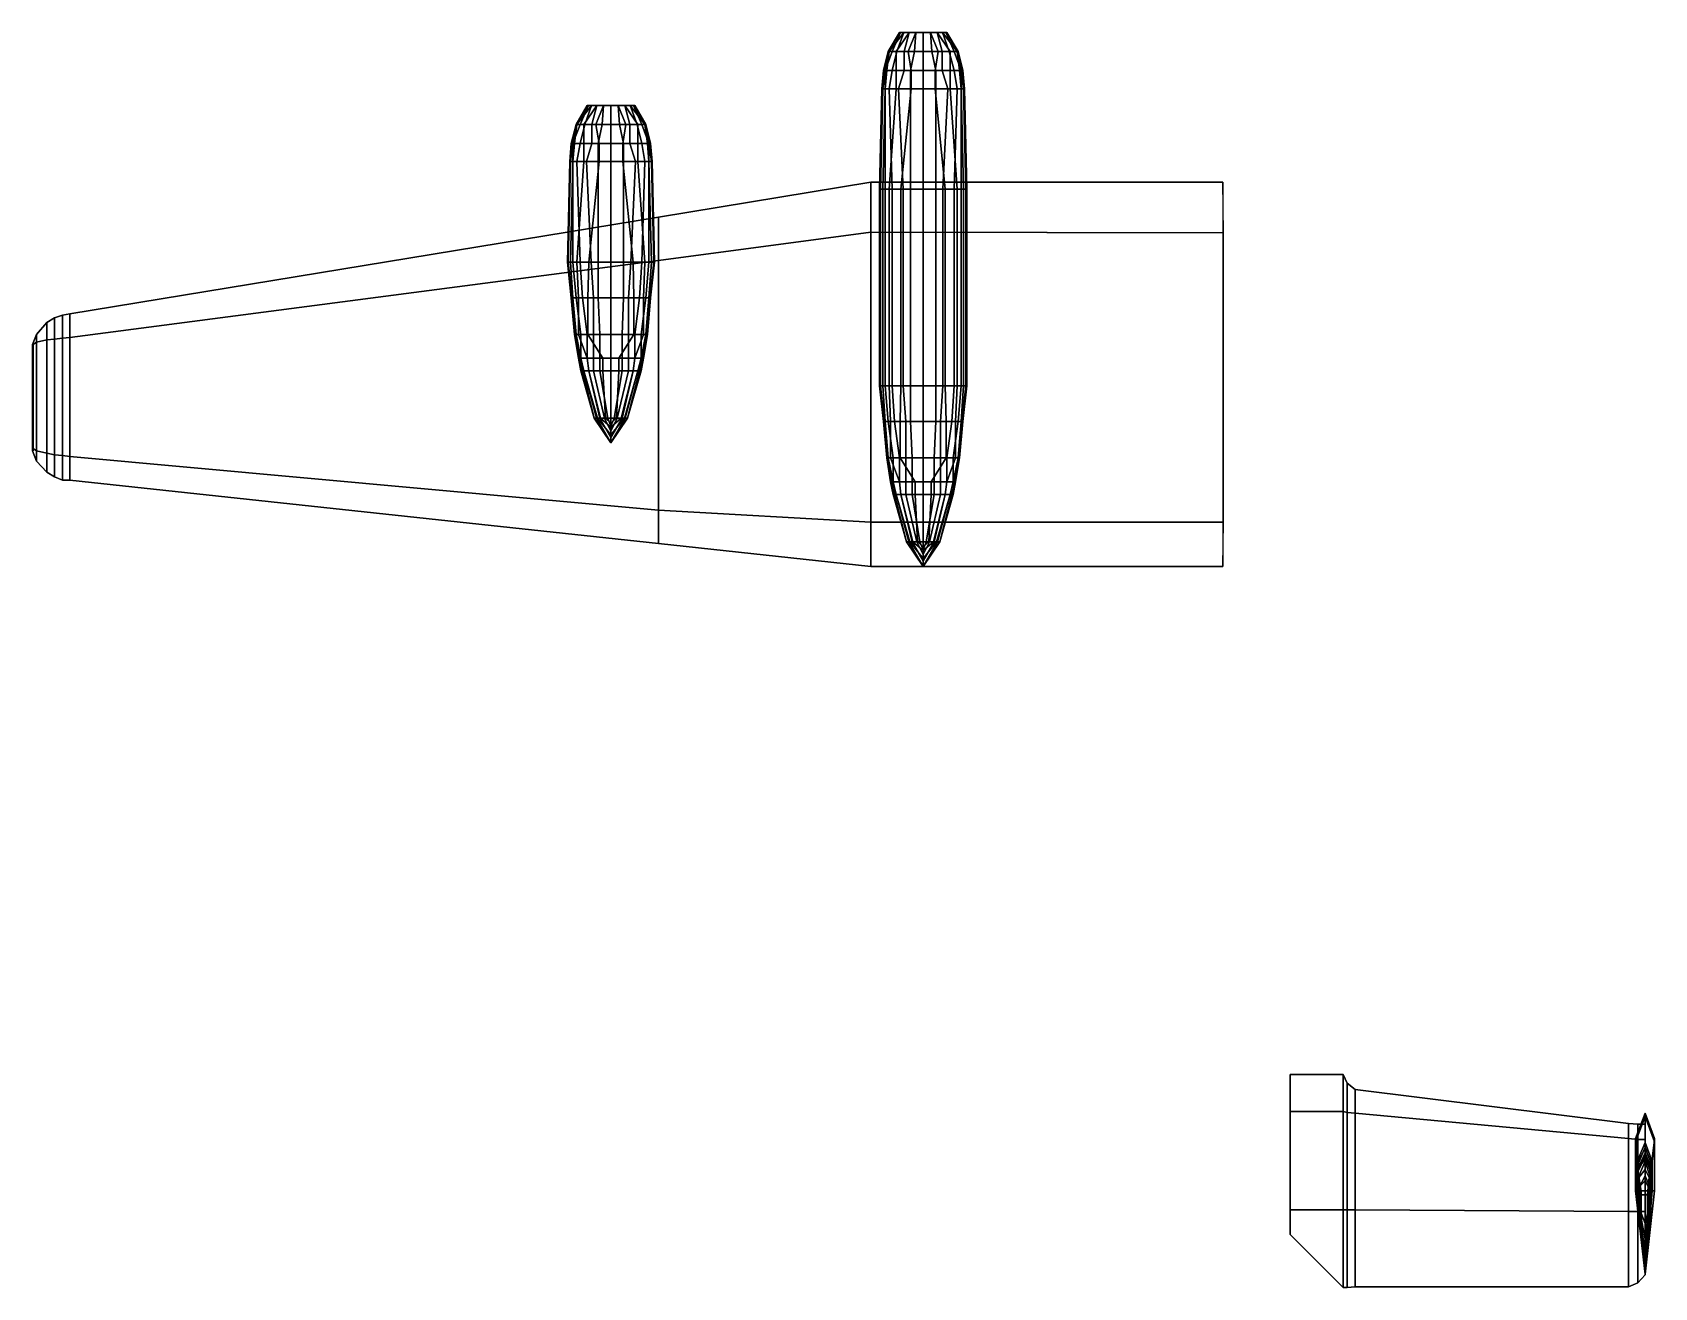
# Model space of a CAD drawing. Extents: x -15.9 to 4.6, y -9.4 to 6.4.
import ezdxf

# ---------------------------------------------------------------- set-up
doc = ezdxf.new("R2010")
doc.units = 0
doc.layers.add('WING2', color=5, linetype='CONTINUOUS')

msp = doc.modelspace()

# ---------------------------------------------------------------- linework, layer by layer
at = {"layer": 'WING2'}
for points in [[(-4.873, 6.41, -0.176), (-4.915, 6.41, -0.093), (-5.07, 6.17, -0.09), (-5.06, 6.17, -0.13)], [(-4.915, 6.41, -0.093), (-4.93, 6.41), (-5.07, 6.17, 0.06), (-5.07, 6.17, -0.09)], [(-4.93, 6.41), (-4.915, 6.41, 0.093), (-5.02, 6.17, 0.19), (-5.07, 6.17, 0.06)], [(-4.806, 6.41, -0.243), (-4.873, 6.41, -0.176), (-5.06, 6.17, -0.13), (-4.97, 6.17, -0.27)], [(-4.915, 6.41, 0.093), (-4.873, 6.41, 0.176), (-4.96, 6.17, 0.28), (-5.02, 6.17, 0.19)], [(-4.723, 6.41, -0.285), (-4.806, 6.41, -0.243), (-4.97, 6.17, -0.27), (-4.82, 6.17, -0.37)], [(-4.873, 6.41, 0.176), (-4.806, 6.41, 0.243), (-4.87, 6.17, 0.34), (-4.96, 6.17, 0.28)], [(-4.806, 6.41, 0.243), (-4.723, 6.41, 0.285), (-4.74, 6.17, 0.38), (-4.87, 6.17, 0.34)], [(-4.63, 6.41, -0.3), (-4.723, 6.41, -0.285), (-4.82, 6.17, -0.37), (-4.63, 6.17, -0.39)], [(-4.723, 6.41, 0.285), (-4.63, 6.41, 0.3), (-4.63, 6.17, 0.39), (-4.74, 6.17, 0.38)], [(-4.537, 6.41, -0.285), (-4.63, 6.41, -0.3), (-4.63, 6.17, -0.39), (-4.44, 6.17, -0.37)], [(-4.63, 6.41, 0.3), (-4.537, 6.41, 0.285), (-4.52, 6.17, 0.38), (-4.63, 6.17, 0.39)], [(-4.454, 6.41, -0.243), (-4.537, 6.41, -0.285), (-4.44, 6.17, -0.37), (-4.29, 6.17, -0.27)], [(-4.537, 6.41, 0.285), (-4.454, 6.41, 0.243), (-4.39, 6.17, 0.34), (-4.52, 6.17, 0.38)], [(-4.387, 6.41, -0.176), (-4.454, 6.41, -0.243), (-4.29, 6.17, -0.27), (-4.2, 6.17, -0.13)], [(-4.454, 6.41, 0.243), (-4.387, 6.41, 0.176), (-4.3, 6.17, 0.28), (-4.39, 6.17, 0.34)], [(-4.387, 6.41, 0.176), (-4.345, 6.41, 0.093), (-4.24, 6.17, 0.19), (-4.3, 6.17, 0.28)], [(-4.345, 6.41, -0.093), (-4.387, 6.41, -0.176), (-4.2, 6.17, -0.13), (-4.19, 6.17, -0.09)], [(-4.33, 6.41), (-4.345, 6.41, -0.093), (-4.19, 6.17, -0.09), (-4.19, 6.17, 0.06)], [(-4.345, 6.41, 0.093), (-4.33, 6.41), (-4.19, 6.17, 0.06), (-4.24, 6.17, 0.19)], [(-5.06, 6.17, -0.13), (-5.07, 6.17, -0.09), (-5.13, 5.93, -0.56), (-5.09, 5.93, -0.69)], [(-5.07, 6.17, -0.09), (-5.07, 6.17, 0.06), (-5.11, 5.93, 0.06), (-5.13, 5.93, -0.56)], [(-5.07, 6.17, 0.06), (-5.02, 6.17, 0.19), (-5.11, 5.93, 0.1), (-5.11, 5.93, 0.06)], [(-5.02, 6.17, 0.19), (-4.96, 6.17, 0.28), (-5.02, 5.93, 0.28), (-5.11, 5.93, 0.1)], [(-4.97, 6.17, -0.27), (-5.06, 6.17, -0.13), (-5.09, 5.93, -0.69), (-4.97, 5.93, -0.81)], [(-4.96, 6.17, 0.28), (-4.87, 6.17, 0.34), (-4.87, 5.93, 0.39), (-5.02, 5.93, 0.28)], [(-4.97, 5.93, -0.81), (-4.78, 5.93, -0.88), (-4.82, 6.17, -0.37), (-4.97, 6.17, -0.27)], [(-4.87, 6.17, 0.34), (-4.74, 6.17, 0.38), (-4.79, 5.93, 0.43), (-4.87, 5.93, 0.39)], [(-4.78, 5.93, -0.88), (-4.63, 5.93, -0.95), (-4.63, 6.17, -0.39), (-4.82, 6.17, -0.37)], [(-4.74, 6.17, 0.38), (-4.63, 6.17, 0.39), (-4.63, 5.93, 0.43), (-4.79, 5.93, 0.43)], [(-4.44, 6.17, -0.37), (-4.63, 6.17, -0.39), (-4.63, 5.93, -0.95), (-4.48, 5.93, -0.88)], [(-4.47, 5.93, 0.43), (-4.63, 5.93, 0.43), (-4.63, 6.17, 0.39), (-4.52, 6.17, 0.38)], [(-4.39, 5.93, 0.39), (-4.47, 5.93, 0.43), (-4.52, 6.17, 0.38), (-4.39, 6.17, 0.34)], [(-4.29, 6.17, -0.27), (-4.44, 6.17, -0.37), (-4.48, 5.93, -0.88), (-4.29, 5.93, -0.81)], [(-4.24, 5.93, 0.28), (-4.39, 5.93, 0.39), (-4.39, 6.17, 0.34), (-4.3, 6.17, 0.28)], [(-4.15, 5.93, 0.1), (-4.24, 5.93, 0.28), (-4.3, 6.17, 0.28), (-4.24, 6.17, 0.19)], [(-4.29, 5.93, -0.81), (-4.17, 5.93, -0.69), (-4.2, 6.17, -0.13), (-4.29, 6.17, -0.27)], [(-4.15, 5.93, 0.06), (-4.15, 5.93, 0.1), (-4.24, 6.17, 0.19), (-4.19, 6.17, 0.06)], [(-4.17, 5.93, -0.69), (-4.13, 5.93, -0.56), (-4.19, 6.17, -0.09), (-4.2, 6.17, -0.13)], [(-4.13, 5.93, -0.56), (-4.15, 5.93, 0.06), (-4.19, 6.17, 0.06), (-4.19, 6.17, -0.09)], [(-5.13, 5.93, -0.56), (-5.11, 5.93, 0.06), (-5.14, 5.7, 0.04), (-5.15, 5.7, -0.58)], [(-5.09, 5.93, -0.69), (-5.13, 5.93, -0.56), (-5.15, 5.7, -0.58), (-5.11, 5.7, -0.71)], [(-5.11, 5.93, 0.06), (-5.11, 5.93, 0.1), (-5.11, 5.7, 0.12), (-5.14, 5.7, 0.04)], [(-4.97, 5.93, -0.81), (-5.09, 5.93, -0.69), (-5.11, 5.7, -0.71), (-4.97, 5.7, -0.9)], [(-5.11, 5.93, 0.1), (-5.02, 5.93, 0.28), (-5.06, 5.7, 0.26), (-5.11, 5.7, 0.12)], [(-5.02, 5.93, 0.28), (-4.87, 5.93, 0.39), (-4.94, 5.7, 0.37), (-5.06, 5.7, 0.26)], [(-4.97, 5.7, -0.9), (-4.78, 5.7, -0.96), (-4.78, 5.93, -0.88), (-4.97, 5.93, -0.81)], [(-4.87, 5.93, 0.39), (-4.79, 5.93, 0.43), (-4.79, 5.7, 0.45), (-4.94, 5.7, 0.37)], [(-4.79, 5.93, 0.43), (-4.63, 5.93, 0.43), (-4.63, 5.7, 0.47), (-4.79, 5.7, 0.45)], [(-4.78, 5.7, -0.96), (-4.63, 5.7, -1.03), (-4.63, 5.93, -0.95), (-4.78, 5.93, -0.88)], [(-4.48, 5.93, -0.88), (-4.63, 5.93, -0.95), (-4.63, 5.7, -1.03), (-4.48, 5.7, -0.96)], [(-4.47, 5.7, 0.45), (-4.63, 5.7, 0.47), (-4.63, 5.93, 0.43), (-4.47, 5.93, 0.43)], [(-4.29, 5.93, -0.81), (-4.48, 5.93, -0.88), (-4.48, 5.7, -0.96), (-4.29, 5.7, -0.9)], [(-4.32, 5.7, 0.37), (-4.47, 5.7, 0.45), (-4.47, 5.93, 0.43), (-4.39, 5.93, 0.39)], [(-4.2, 5.7, 0.26), (-4.32, 5.7, 0.37), (-4.39, 5.93, 0.39), (-4.24, 5.93, 0.28)], [(-4.29, 5.7, -0.9), (-4.15, 5.7, -0.71), (-4.17, 5.93, -0.69), (-4.29, 5.93, -0.81)], [(-4.15, 5.7, 0.12), (-4.2, 5.7, 0.26), (-4.24, 5.93, 0.28), (-4.15, 5.93, 0.1)], [(-4.15, 5.7, -0.71), (-4.11, 5.7, -0.58), (-4.13, 5.93, -0.56), (-4.17, 5.93, -0.69)], [(-4.11, 5.7, -0.58), (-4.12, 5.7, 0.04), (-4.15, 5.93, 0.06), (-4.13, 5.93, -0.56)], [(-4.12, 5.7, 0.04), (-4.15, 5.7, 0.12), (-4.15, 5.93, 0.1), (-4.15, 5.93, 0.06)], [(-5.15, 5.7, -0.58), (-5.14, 5.7, 0.04), (-5.17, 4.43, 0.04), (-5.18, 4.43, -0.82)], [(-5.11, 5.7, -0.71), (-5.15, 5.7, -0.58), (-5.18, 4.43, -0.82), (-5.14, 4.43, -0.93)], [(-5.14, 5.7, 0.04), (-5.11, 5.7, 0.12), (-5.11, 4.43, 0.23), (-5.17, 4.43, 0.04)], [(-4.97, 5.7, -0.9), (-5.11, 5.7, -0.71), (-5.14, 4.43, -0.93), (-5.06, 4.43, -1.01)], [(-5.11, 5.7, 0.12), (-5.06, 5.7, 0.26), (-5.02, 4.43, 0.34), (-5.11, 4.43, 0.23)], [(-5.06, 4.43, -1.01), (-4.91, 4.43, -1.07), (-4.78, 5.7, -0.96), (-4.97, 5.7, -0.9)], [(-5.06, 5.7, 0.26), (-4.94, 5.7, 0.37), (-4.88, 4.43, 0.46), (-5.02, 4.43, 0.34)], [(-4.94, 5.7, 0.37), (-4.79, 5.7, 0.45), (-4.79, 4.43, 0.48), (-4.88, 4.43, 0.46)], [(-4.91, 4.43, -1.07), (-4.63, 4.43, -1.08), (-4.63, 5.7, -1.03), (-4.78, 5.7, -0.96)], [(-4.79, 5.7, 0.45), (-4.63, 5.7, 0.47), (-4.63, 4.43, 0.5), (-4.79, 4.43, 0.48)], [(-4.48, 5.7, -0.96), (-4.63, 5.7, -1.03), (-4.63, 4.43, -1.08), (-4.35, 4.43, -1.07)], [(-4.47, 4.43, 0.48), (-4.63, 4.43, 0.5), (-4.63, 5.7, 0.47), (-4.47, 5.7, 0.45)], [(-4.29, 5.7, -0.9), (-4.48, 5.7, -0.96), (-4.35, 4.43, -1.07), (-4.2, 4.43, -1.01)], [(-4.38, 4.43, 0.46), (-4.47, 4.43, 0.48), (-4.47, 5.7, 0.45), (-4.32, 5.7, 0.37)], [(-4.24, 4.43, 0.34), (-4.38, 4.43, 0.46), (-4.32, 5.7, 0.37), (-4.2, 5.7, 0.26)], [(-4.2, 4.43, -1.01), (-4.12, 4.43, -0.93), (-4.15, 5.7, -0.71), (-4.29, 5.7, -0.9)], [(-4.15, 4.43, 0.23), (-4.24, 4.43, 0.34), (-4.2, 5.7, 0.26), (-4.15, 5.7, 0.12)], [(-4.12, 4.43, -0.93), (-4.08, 4.43, -0.82), (-4.11, 5.7, -0.58), (-4.15, 5.7, -0.71)], [(-4.09, 4.43, 0.04), (-4.15, 4.43, 0.23), (-4.15, 5.7, 0.12), (-4.12, 5.7, 0.04)], [(-4.08, 4.43, -0.82), (-4.09, 4.43, 0.04), (-4.12, 5.7, 0.04), (-4.11, 5.7, -0.58)], [(-8.87, 5.49, 0.15), (-8.855, 5.49, 0.243), (-8.96, 5.25, 0.34), (-9.01, 5.25, 0.21)], [(-8.855, 5.49, 0.057), (-8.87, 5.49, 0.15), (-9.01, 5.25, 0.21), (-9.01, 5.25, 0.06)], [(-8.813, 5.49, -0.026), (-8.855, 5.49, 0.057), (-9.01, 5.25, 0.06), (-9, 5.25, 0.02)], [(-8.746, 5.49, -0.093), (-8.813, 5.49, -0.026), (-9, 5.25, 0.02), (-8.91, 5.25, -0.12)], [(-8.855, 5.49, 0.243), (-8.813, 5.49, 0.326), (-8.9, 5.25, 0.43), (-8.96, 5.25, 0.34)], [(-8.663, 5.49, -0.135), (-8.746, 5.49, -0.093), (-8.91, 5.25, -0.12), (-8.76, 5.25, -0.22)], [(-8.813, 5.49, 0.326), (-8.746, 5.49, 0.393), (-8.81, 5.25, 0.49), (-8.9, 5.25, 0.43)], [(-8.746, 5.49, 0.393), (-8.663, 5.49, 0.435), (-8.68, 5.25, 0.53), (-8.81, 5.25, 0.49)], [(-8.57, 5.49, -0.15), (-8.663, 5.49, -0.135), (-8.76, 5.25, -0.22), (-8.57, 5.25, -0.24)], [(-8.663, 5.49, 0.435), (-8.57, 5.49, 0.45), (-8.57, 5.25, 0.54), (-8.68, 5.25, 0.53)], [(-8.57, 5.49, 0.45), (-8.477, 5.49, 0.435), (-8.46, 5.25, 0.53), (-8.57, 5.25, 0.54)], [(-8.477, 5.49, -0.135), (-8.57, 5.49, -0.15), (-8.57, 5.25, -0.24), (-8.38, 5.25, -0.22)], [(-8.477, 5.49, 0.435), (-8.394, 5.49, 0.393), (-8.33, 5.25, 0.49), (-8.46, 5.25, 0.53)], [(-8.394, 5.49, -0.093), (-8.477, 5.49, -0.135), (-8.38, 5.25, -0.22), (-8.23, 5.25, -0.12)], [(-8.394, 5.49, 0.393), (-8.327, 5.49, 0.326), (-8.24, 5.25, 0.43), (-8.33, 5.25, 0.49)], [(-8.327, 5.49, -0.026), (-8.394, 5.49, -0.093), (-8.23, 5.25, -0.12), (-8.14, 5.25, 0.02)], [(-8.327, 5.49, 0.326), (-8.285, 5.49, 0.243), (-8.18, 5.25, 0.34), (-8.24, 5.25, 0.43)], [(-8.285, 5.49, 0.057), (-8.327, 5.49, -0.026), (-8.14, 5.25, 0.02), (-8.13, 5.25, 0.06)], [(-8.285, 5.49, 0.243), (-8.27, 5.49, 0.15), (-8.13, 5.25, 0.21), (-8.18, 5.25, 0.34)], [(-8.27, 5.49, 0.15), (-8.285, 5.49, 0.057), (-8.13, 5.25, 0.06), (-8.13, 5.25, 0.21)], [(-9.01, 5.25, 0.06), (-9.01, 5.25, 0.21), (-9.05, 5.01, 0.21), (-9.07, 5.01, -0.41)], [(-9, 5.25, 0.02), (-9.01, 5.25, 0.06), (-9.07, 5.01, -0.41), (-9.03, 5.01, -0.54)], [(-8.96, 5.25, 0.34), (-8.9, 5.25, 0.43), (-8.96, 5.01, 0.43), (-9.05, 5.01, 0.25)], [(-9.01, 5.25, 0.21), (-8.96, 5.25, 0.34), (-9.05, 5.01, 0.25), (-9.05, 5.01, 0.21)], [(-8.91, 5.25, -0.12), (-9, 5.25, 0.02), (-9.03, 5.01, -0.54), (-8.91, 5.01, -0.66)], [(-8.9, 5.25, 0.43), (-8.81, 5.25, 0.49), (-8.81, 5.01, 0.54), (-8.96, 5.01, 0.43)], [(-8.91, 5.01, -0.66), (-8.72, 5.01, -0.73), (-8.76, 5.25, -0.22), (-8.91, 5.25, -0.12)], [(-8.81, 5.25, 0.49), (-8.68, 5.25, 0.53), (-8.73, 5.01, 0.58), (-8.81, 5.01, 0.54)], [(-8.72, 5.01, -0.73), (-8.57, 5.01, -0.8), (-8.57, 5.25, -0.24), (-8.76, 5.25, -0.22)], [(-8.68, 5.25, 0.53), (-8.57, 5.25, 0.54), (-8.57, 5.01, 0.58), (-8.73, 5.01, 0.58)], [(-8.38, 5.25, -0.22), (-8.57, 5.25, -0.24), (-8.57, 5.01, -0.8), (-8.42, 5.01, -0.73)], [(-8.41, 5.01, 0.58), (-8.57, 5.01, 0.58), (-8.57, 5.25, 0.54), (-8.46, 5.25, 0.53)], [(-8.33, 5.01, 0.54), (-8.41, 5.01, 0.58), (-8.46, 5.25, 0.53), (-8.33, 5.25, 0.49)], [(-8.23, 5.25, -0.12), (-8.38, 5.25, -0.22), (-8.42, 5.01, -0.73), (-8.23, 5.01, -0.66)], [(-8.18, 5.01, 0.43), (-8.33, 5.01, 0.54), (-8.33, 5.25, 0.49), (-8.24, 5.25, 0.43)], [(-8.09, 5.01, 0.25), (-8.18, 5.01, 0.43), (-8.24, 5.25, 0.43), (-8.18, 5.25, 0.34)], [(-8.23, 5.01, -0.66), (-8.11, 5.01, -0.54), (-8.14, 5.25, 0.02), (-8.23, 5.25, -0.12)], [(-8.09, 5.01, 0.21), (-8.09, 5.01, 0.25), (-8.18, 5.25, 0.34), (-8.13, 5.25, 0.21)], [(-8.11, 5.01, -0.54), (-8.07, 5.01, -0.41), (-8.13, 5.25, 0.06), (-8.14, 5.25, 0.02)], [(-8.07, 5.01, -0.41), (-8.09, 5.01, 0.21), (-8.13, 5.25, 0.21), (-8.13, 5.25, 0.06)], [(-9.07, 5.01, -0.41), (-9.05, 5.01, 0.21), (-9.08, 4.78, 0.19), (-9.09, 4.78, -0.43)], [(-9.03, 5.01, -0.54), (-9.07, 5.01, -0.41), (-9.09, 4.78, -0.43), (-9.05, 4.78, -0.56)], [(-9.05, 5.01, 0.21), (-9.05, 5.01, 0.25), (-9.05, 4.78, 0.27), (-9.08, 4.78, 0.19)], [(-8.91, 5.01, -0.66), (-9.03, 5.01, -0.54), (-9.05, 4.78, -0.56), (-8.91, 4.78, -0.75)], [(-9.05, 5.01, 0.25), (-8.96, 5.01, 0.43), (-9, 4.78, 0.41), (-9.05, 4.78, 0.27)], [(-8.96, 5.01, 0.43), (-8.81, 5.01, 0.54), (-8.88, 4.78, 0.52), (-9, 4.78, 0.41)], [(-8.91, 4.78, -0.75), (-8.72, 4.78, -0.81), (-8.72, 5.01, -0.73), (-8.91, 5.01, -0.66)], [(-8.81, 5.01, 0.54), (-8.73, 5.01, 0.58), (-8.73, 4.78, 0.6), (-8.88, 4.78, 0.52)], [(-8.73, 5.01, 0.58), (-8.57, 5.01, 0.58), (-8.57, 4.78, 0.62), (-8.73, 4.78, 0.6)], [(-8.72, 4.78, -0.81), (-8.57, 4.78, -0.88), (-8.57, 5.01, -0.8), (-8.72, 5.01, -0.73)], [(-8.42, 5.01, -0.73), (-8.57, 5.01, -0.8), (-8.57, 4.78, -0.88), (-8.42, 4.78, -0.81)], [(-8.41, 4.78, 0.6), (-8.57, 4.78, 0.62), (-8.57, 5.01, 0.58), (-8.41, 5.01, 0.58)], [(-8.23, 5.01, -0.66), (-8.42, 5.01, -0.73), (-8.42, 4.78, -0.81), (-8.23, 4.78, -0.75)], [(-8.26, 4.78, 0.52), (-8.41, 4.78, 0.6), (-8.41, 5.01, 0.58), (-8.33, 5.01, 0.54)], [(-8.14, 4.78, 0.41), (-8.26, 4.78, 0.52), (-8.33, 5.01, 0.54), (-8.18, 5.01, 0.43)], [(-8.23, 4.78, -0.75), (-8.09, 4.78, -0.56), (-8.11, 5.01, -0.54), (-8.23, 5.01, -0.66)], [(-8.09, 4.78, 0.27), (-8.14, 4.78, 0.41), (-8.18, 5.01, 0.43), (-8.09, 5.01, 0.25)], [(-8.09, 4.78, -0.56), (-8.05, 4.78, -0.43), (-8.07, 5.01, -0.41), (-8.11, 5.01, -0.54)], [(-8.05, 4.78, -0.43), (-8.06, 4.78, 0.19), (-8.09, 5.01, 0.21), (-8.07, 5.01, -0.41)], [(-8.06, 4.78, 0.19), (-8.09, 4.78, 0.27), (-8.09, 5.01, 0.25), (-8.09, 5.01, 0.21)], [(-9.09, 4.78, -0.43), (-9.08, 4.78, 0.19), (-9.11, 3.51, 0.19), (-9.12, 3.51, -0.67)], [(-9.05, 4.78, -0.56), (-9.09, 4.78, -0.43), (-9.12, 3.51, -0.67), (-9.08, 3.51, -0.78)], [(-9.08, 4.78, 0.19), (-9.05, 4.78, 0.27), (-9.05, 3.51, 0.38), (-9.11, 3.51, 0.19)], [(-8.91, 4.78, -0.75), (-9.05, 4.78, -0.56), (-9.08, 3.51, -0.78), (-9, 3.51, -0.86)], [(-9.05, 4.78, 0.27), (-9, 4.78, 0.41), (-8.96, 3.51, 0.49), (-9.05, 3.51, 0.38)], [(-9, 4.78, 0.41), (-8.88, 4.78, 0.52), (-8.82, 3.51, 0.61), (-8.96, 3.51, 0.49)], [(-9, 3.51, -0.86), (-8.85, 3.51, -0.92), (-8.72, 4.78, -0.81), (-8.91, 4.78, -0.75)], [(-8.88, 4.78, 0.52), (-8.73, 4.78, 0.6), (-8.73, 3.51, 0.63), (-8.82, 3.51, 0.61)], [(-8.85, 3.51, -0.92), (-8.57, 3.51, -0.93), (-8.57, 4.78, -0.88), (-8.72, 4.78, -0.81)], [(-8.73, 4.78, 0.6), (-8.57, 4.78, 0.62), (-8.57, 3.51, 0.65), (-8.73, 3.51, 0.63)], [(-8.42, 4.78, -0.81), (-8.57, 4.78, -0.88), (-8.57, 3.51, -0.93), (-8.29, 3.51, -0.92)], [(-8.41, 3.51, 0.63), (-8.57, 3.51, 0.65), (-8.57, 4.78, 0.62), (-8.41, 4.78, 0.6)], [(-8.23, 4.78, -0.75), (-8.42, 4.78, -0.81), (-8.29, 3.51, -0.92), (-8.14, 3.51, -0.86)], [(-8.32, 3.51, 0.61), (-8.41, 3.51, 0.63), (-8.41, 4.78, 0.6), (-8.26, 4.78, 0.52)], [(-8.18, 3.51, 0.49), (-8.32, 3.51, 0.61), (-8.26, 4.78, 0.52), (-8.14, 4.78, 0.41)], [(-8.14, 3.51, -0.86), (-8.06, 3.51, -0.78), (-8.09, 4.78, -0.56), (-8.23, 4.78, -0.75)], [(-8.09, 3.51, 0.38), (-8.18, 3.51, 0.49), (-8.14, 4.78, 0.41), (-8.09, 4.78, 0.27)], [(-8.06, 3.51, -0.78), (-8.02, 3.51, -0.67), (-8.05, 4.78, -0.43), (-8.09, 4.78, -0.56)], [(-8.03, 3.51, 0.19), (-8.09, 3.51, 0.38), (-8.09, 4.78, 0.27), (-8.06, 4.78, 0.19)], [(-8.02, 3.51, -0.67), (-8.03, 3.51, 0.19), (-8.06, 4.78, 0.19), (-8.05, 4.78, -0.43)], [(-7.97, 4.08, 0.18), (-5.29, 4.52, -0.07), (-5.29, 3.89, 0.47), (-7.97, 3.53, 0.61)], [(-7.97, 3.53, -0.21), (-5.29, 3.89, -0.57), (-5.29, 4.52, -0.07), (-7.97, 4.08, 0.18)], [(-5.29, 3.89, -0.57), (-0.84, 3.88, -0.57), (-0.85, 4.52, -0.07), (-5.29, 4.52, -0.07)], [(-5.29, 4.52, -0.07), (-0.85, 4.52, -0.07), (-0.85, 3.88, 0.47), (-5.29, 3.89, 0.47)], [(-5.17, 1.95, 0.04), (-5.18, 1.95, -0.82), (-5.18, 4.43, -0.82), (-5.17, 4.43, 0.04)], [(-5.18, 1.95, -0.82), (-5.14, 1.95, -0.93), (-5.14, 4.43, -0.93), (-5.18, 4.43, -0.82)], [(-5.11, 1.95, 0.23), (-5.17, 1.95, 0.04), (-5.17, 4.43, 0.04), (-5.11, 4.43, 0.23)], [(-5.14, 1.95, -0.93), (-5.06, 1.95, -1.01), (-5.06, 4.43, -1.01), (-5.14, 4.43, -0.93)], [(-5.02, 1.95, 0.34), (-5.11, 1.95, 0.23), (-5.11, 4.43, 0.23), (-5.02, 4.43, 0.34)], [(-5.06, 1.95, -1.01), (-4.91, 1.95, -1.07), (-4.91, 4.43, -1.07), (-5.06, 4.43, -1.01)], [(-4.88, 1.95, 0.46), (-5.02, 1.95, 0.34), (-5.02, 4.43, 0.34), (-4.88, 4.43, 0.46)], [(-4.91, 1.95, -1.07), (-4.63, 1.95, -1.08), (-4.63, 4.43, -1.08), (-4.91, 4.43, -1.07)], [(-4.79, 1.95, 0.48), (-4.88, 1.95, 0.46), (-4.88, 4.43, 0.46), (-4.79, 4.43, 0.48)], [(-4.63, 1.95, 0.5), (-4.79, 1.95, 0.48), (-4.79, 4.43, 0.48), (-4.63, 4.43, 0.5)], [(-4.63, 1.95, -1.08), (-4.35, 1.95, -1.07), (-4.35, 4.43, -1.07), (-4.63, 4.43, -1.08)], [(-4.47, 1.95, 0.48), (-4.63, 1.95, 0.5), (-4.63, 4.43, 0.5), (-4.47, 4.43, 0.48)], [(-4.38, 1.95, 0.46), (-4.47, 1.95, 0.48), (-4.47, 4.43, 0.48), (-4.38, 4.43, 0.46)], [(-4.24, 1.95, 0.34), (-4.38, 1.95, 0.46), (-4.38, 4.43, 0.46), (-4.24, 4.43, 0.34)], [(-4.35, 1.95, -1.07), (-4.2, 1.95, -1.01), (-4.2, 4.43, -1.01), (-4.35, 4.43, -1.07)], [(-4.15, 1.95, 0.23), (-4.24, 1.95, 0.34), (-4.24, 4.43, 0.34), (-4.15, 4.43, 0.23)], [(-4.2, 1.95, -1.01), (-4.12, 1.95, -0.93), (-4.12, 4.43, -0.93), (-4.2, 4.43, -1.01)], [(-4.09, 1.95, 0.04), (-4.15, 1.95, 0.23), (-4.15, 4.43, 0.23), (-4.09, 4.43, 0.04)], [(-4.12, 1.95, -0.93), (-4.08, 1.95, -0.82), (-4.08, 4.43, -0.82), (-4.12, 4.43, -0.93)], [(-4.08, 1.95, -0.82), (-4.09, 1.95, 0.04), (-4.09, 4.43, 0.04), (-4.08, 4.43, -0.82)], [(-15.4, 2.56, 0.79), (-7.97, 3.53, -0.21), (-7.97, 4.08, 0.18), (-15.4, 2.86, 0.9)], [(-15.4, 2.86, 0.9), (-7.97, 4.08, 0.18), (-7.97, 3.53, 0.61), (-15.4, 2.56, 1.01)], [(-7.97, 3.53, 0.61), (-5.29, 3.89, 0.47), (-5.29, 0.23, 0.47), (-7.97, 0.38, 0.61)], [(-5.29, 0.23, -0.57), (-5.29, 3.89, -0.57), (-7.97, 3.53, -0.21), (-7.97, 0.38, -0.21)], [(-0.84, 0.23, -0.57), (-0.84, 3.88, -0.57), (-5.29, 3.89, -0.57), (-5.29, 0.23, -0.57)], [(-5.29, 3.89, 0.47), (-0.85, 3.88, 0.47), (-0.85, 0.23, 0.47), (-5.29, 0.23, 0.47)], [(-7.97, 0.38, -0.21), (-7.97, 3.53, -0.21), (-15.4, 2.56, 0.79), (-15.4, 1.06, 0.79)], [(-15.4, 2.56, 1.01), (-7.97, 3.53, 0.61), (-7.97, 0.38, 0.61), (-15.4, 1.06, 1.01)], [(-9.12, 3.51, -0.67), (-9.11, 3.51, 0.19), (-9.06, 3.06, 0.19), (-9.07, 3.06, -0.67)], [(-9.08, 3.51, -0.78), (-9.12, 3.51, -0.67), (-9.07, 3.06, -0.67), (-9.05, 3.06, -0.75)], [(-9.11, 3.51, 0.19), (-9.05, 3.51, 0.38), (-9.01, 3.06, 0.38), (-9.06, 3.06, 0.19)], [(-9, 3.51, -0.86), (-9.08, 3.51, -0.78), (-9.05, 3.06, -0.75), (-8.98, 3.06, -0.84)], [(-9.05, 3.51, 0.38), (-8.96, 3.51, 0.49), (-8.93, 3.06, 0.49), (-9.01, 3.06, 0.38)], [(-8.98, 3.06, -0.84), (-8.86, 3.06, -0.92), (-8.85, 3.51, -0.92), (-9, 3.51, -0.86)], [(-8.96, 3.51, 0.49), (-8.82, 3.51, 0.61), (-8.79, 3.06, 0.61), (-8.93, 3.06, 0.49)], [(-8.86, 3.06, -0.92), (-8.57, 3.06, -0.97), (-8.57, 3.51, -0.93), (-8.85, 3.51, -0.92)], [(-8.82, 3.51, 0.61), (-8.73, 3.51, 0.63), (-8.73, 3.06, 0.65), (-8.79, 3.06, 0.61)], [(-8.73, 3.51, 0.63), (-8.57, 3.51, 0.65), (-8.57, 3.06, 0.67), (-8.73, 3.06, 0.65)], [(-8.29, 3.51, -0.92), (-8.57, 3.51, -0.93), (-8.57, 3.06, -0.97), (-8.28, 3.06, -0.92)], [(-8.41, 3.06, 0.65), (-8.57, 3.06, 0.67), (-8.57, 3.51, 0.65), (-8.41, 3.51, 0.63)], [(-8.35, 3.06, 0.61), (-8.41, 3.06, 0.65), (-8.41, 3.51, 0.63), (-8.32, 3.51, 0.61)], [(-8.21, 3.06, 0.49), (-8.35, 3.06, 0.61), (-8.32, 3.51, 0.61), (-8.18, 3.51, 0.49)], [(-8.14, 3.51, -0.86), (-8.29, 3.51, -0.92), (-8.28, 3.06, -0.92), (-8.16, 3.06, -0.84)], [(-8.13, 3.06, 0.38), (-8.21, 3.06, 0.49), (-8.18, 3.51, 0.49), (-8.09, 3.51, 0.38)], [(-8.16, 3.06, -0.84), (-8.09, 3.06, -0.75), (-8.06, 3.51, -0.78), (-8.14, 3.51, -0.86)], [(-8.08, 3.06, 0.19), (-8.13, 3.06, 0.38), (-8.09, 3.51, 0.38), (-8.03, 3.51, 0.19)], [(-8.09, 3.06, -0.75), (-8.07, 3.06, -0.67), (-8.02, 3.51, -0.67), (-8.06, 3.51, -0.78)], [(-8.07, 3.06, -0.67), (-8.08, 3.06, 0.19), (-8.03, 3.51, 0.19), (-8.02, 3.51, -0.67)], [(-9.07, 3.06, -0.67), (-9.06, 3.06, 0.19), (-9.02, 2.6, 0.19), (-9.03, 2.6, -0.65)], [(-9.05, 3.06, -0.75), (-9.07, 3.06, -0.67), (-9.03, 2.6, -0.65), (-9.01, 2.6, -0.7)], [(-9.06, 3.06, 0.19), (-9.01, 3.06, 0.38), (-8.95, 2.6, 0.38), (-9.02, 2.6, 0.19)], [(-8.98, 3.06, -0.84), (-9.05, 3.06, -0.75), (-9.01, 2.6, -0.7), (-8.98, 2.6, -0.77)], [(-9.01, 3.06, 0.38), (-8.93, 3.06, 0.49), (-8.87, 2.6, 0.49), (-8.95, 2.6, 0.38)], [(-8.98, 2.6, -0.77), (-8.86, 2.6, -0.89), (-8.86, 3.06, -0.92), (-8.98, 3.06, -0.84)], [(-8.93, 3.06, 0.49), (-8.79, 3.06, 0.61), (-8.79, 2.6, 0.56), (-8.87, 2.6, 0.49)], [(-8.86, 2.6, -0.89), (-8.57, 2.6, -0.94), (-8.57, 3.06, -0.97), (-8.86, 3.06, -0.92)], [(-8.79, 3.06, 0.61), (-8.73, 3.06, 0.65), (-8.71, 2.6, 0.61), (-8.79, 2.6, 0.56)], [(-8.73, 3.06, 0.65), (-8.57, 3.06, 0.67), (-8.57, 2.6, 0.63), (-8.71, 2.6, 0.61)], [(-8.28, 3.06, -0.92), (-8.57, 3.06, -0.97), (-8.57, 2.6, -0.94), (-8.28, 2.6, -0.89)], [(-8.43, 2.6, 0.61), (-8.57, 2.6, 0.63), (-8.57, 3.06, 0.67), (-8.41, 3.06, 0.65)], [(-8.35, 2.6, 0.56), (-8.43, 2.6, 0.61), (-8.41, 3.06, 0.65), (-8.35, 3.06, 0.61)], [(-8.27, 2.6, 0.49), (-8.35, 2.6, 0.56), (-8.35, 3.06, 0.61), (-8.21, 3.06, 0.49)], [(-8.16, 3.06, -0.84), (-8.28, 3.06, -0.92), (-8.28, 2.6, -0.89), (-8.16, 2.6, -0.77)], [(-8.19, 2.6, 0.38), (-8.27, 2.6, 0.49), (-8.21, 3.06, 0.49), (-8.13, 3.06, 0.38)], [(-8.12, 2.6, 0.19), (-8.19, 2.6, 0.38), (-8.13, 3.06, 0.38), (-8.08, 3.06, 0.19)], [(-8.16, 2.6, -0.77), (-8.13, 2.6, -0.7), (-8.09, 3.06, -0.75), (-8.16, 3.06, -0.84)], [(-8.13, 2.6, -0.7), (-8.11, 2.6, -0.65), (-8.07, 3.06, -0.67), (-8.09, 3.06, -0.75)], [(-8.11, 2.6, -0.65), (-8.12, 2.6, 0.19), (-8.08, 3.06, 0.19), (-8.07, 3.06, -0.67)], [(-15.82, 2.5, 0.91), (-15.69, 2.53, 0.86), (-15.69, 2.75, 0.93), (-15.82, 2.6, 0.94)], [(-15.82, 2.6, 0.94), (-15.69, 2.75, 0.93), (-15.69, 2.53, 1), (-15.82, 2.5, 0.98)], [(-15.69, 2.53, 0.86), (-15.59, 2.54, 0.83), (-15.59, 2.81, 0.92), (-15.69, 2.75, 0.93)], [(-15.69, 2.75, 0.93), (-15.59, 2.81, 0.92), (-15.59, 2.54, 1.01), (-15.69, 2.53, 1)], [(-15.59, 2.54, 0.83), (-15.49, 2.55, 0.81), (-15.49, 2.84, 0.91), (-15.59, 2.81, 0.92)], [(-15.59, 2.81, 0.92), (-15.49, 2.84, 0.91), (-15.49, 2.55, 1.01), (-15.59, 2.54, 1.01)], [(-15.49, 2.55, 0.81), (-15.4, 2.56, 0.79), (-15.4, 2.86, 0.9), (-15.49, 2.84, 0.91)], [(-15.49, 2.84, 0.91), (-15.4, 2.86, 0.9), (-15.4, 2.56, 1.01), (-15.49, 2.55, 1.01)], [(-15.86, 2.47, 0.93), (-15.82, 2.5, 0.91), (-15.82, 2.6, 0.94), (-15.87, 2.47, 0.94)], [(-15.87, 2.47, 0.94), (-15.82, 2.6, 0.94), (-15.82, 2.5, 0.98), (-15.86, 2.47, 0.96)], [(-15.86, 1.13, 0.93), (-15.86, 2.47, 0.93), (-15.87, 2.47, 0.94), (-15.87, 1.13, 0.94)], [(-15.87, 1.13, 0.94), (-15.87, 2.47, 0.94), (-15.86, 2.47, 0.96), (-15.86, 1.13, 0.96)], [(-15.82, 1.13, 0.91), (-15.82, 2.5, 0.91), (-15.86, 2.47, 0.93), (-15.86, 1.16, 0.93)], [(-15.86, 2.47, 0.96), (-15.82, 2.5, 0.98), (-15.82, 1.13, 0.98), (-15.86, 1.16, 0.96)], [(-15.69, 1.1, 0.86), (-15.69, 2.53, 0.86), (-15.82, 2.5, 0.91), (-15.82, 1.13, 0.91)], [(-15.82, 2.5, 0.98), (-15.69, 2.53, 1), (-15.69, 1.1, 1), (-15.82, 1.13, 0.98)], [(-15.69, 2.53, 1), (-15.59, 2.54, 1.01), (-15.59, 1.08, 1.01), (-15.69, 1.1, 1)], [(-15.59, 1.08, 0.83), (-15.59, 2.54, 0.83), (-15.69, 2.53, 0.86), (-15.69, 1.1, 0.86)], [(-15.59, 2.54, 1.01), (-15.49, 2.55, 1.01), (-15.49, 1.07, 1.01), (-15.59, 1.08, 1.01)], [(-15.49, 1.07, 0.81), (-15.49, 2.55, 0.81), (-15.59, 2.54, 0.83), (-15.59, 1.08, 0.83)], [(-15.49, 2.55, 1.01), (-15.4, 2.56, 1.01), (-15.4, 1.06, 1.01), (-15.49, 1.07, 1.01)], [(-15.4, 1.06, 0.79), (-15.4, 2.56, 0.79), (-15.49, 2.55, 0.81), (-15.49, 1.07, 0.81)], [(-9.03, 2.6, -0.65), (-9.02, 2.6, 0.19), (-8.97, 2.3, 0.19), (-8.98, 2.3, -0.65)], [(-9.01, 2.6, -0.7), (-9.03, 2.6, -0.65), (-8.98, 2.3, -0.65), (-8.95, 2.3, -0.7)], [(-9.02, 2.6, 0.19), (-8.95, 2.6, 0.38), (-8.95, 2.3, 0.38), (-8.97, 2.3, 0.19)], [(-8.98, 2.6, -0.77), (-9.01, 2.6, -0.7), (-8.95, 2.3, -0.7), (-8.87, 2.3, -0.81)], [(-8.87, 2.3, -0.81), (-8.67, 2.3, -0.89), (-8.86, 2.6, -0.89), (-8.98, 2.6, -0.77)], [(-8.95, 2.6, 0.38), (-8.87, 2.6, 0.49), (-8.87, 2.3, 0.49), (-8.95, 2.3, 0.38)], [(-8.87, 2.6, 0.49), (-8.79, 2.6, 0.56), (-8.79, 2.3, 0.56), (-8.87, 2.3, 0.49)], [(-8.67, 2.3, -0.89), (-8.57, 2.3, -0.89), (-8.57, 2.6, -0.94), (-8.86, 2.6, -0.89)], [(-8.79, 2.6, 0.56), (-8.71, 2.6, 0.61), (-8.71, 2.3, 0.61), (-8.79, 2.3, 0.56)], [(-8.71, 2.6, 0.61), (-8.57, 2.6, 0.63), (-8.57, 2.3, 0.63), (-8.71, 2.3, 0.61)], [(-8.28, 2.6, -0.89), (-8.57, 2.6, -0.94), (-8.57, 2.3, -0.89), (-8.47, 2.3, -0.89)], [(-8.43, 2.3, 0.61), (-8.57, 2.3, 0.63), (-8.57, 2.6, 0.63), (-8.43, 2.6, 0.61)], [(-8.16, 2.6, -0.77), (-8.28, 2.6, -0.89), (-8.47, 2.3, -0.89), (-8.27, 2.3, -0.81)], [(-8.35, 2.3, 0.56), (-8.43, 2.3, 0.61), (-8.43, 2.6, 0.61), (-8.35, 2.6, 0.56)], [(-8.27, 2.3, 0.49), (-8.35, 2.3, 0.56), (-8.35, 2.6, 0.56), (-8.27, 2.6, 0.49)], [(-8.27, 2.3, -0.81), (-8.19, 2.3, -0.7), (-8.13, 2.6, -0.7), (-8.16, 2.6, -0.77)], [(-8.19, 2.3, 0.38), (-8.27, 2.3, 0.49), (-8.27, 2.6, 0.49), (-8.19, 2.6, 0.38)], [(-8.19, 2.3, -0.7), (-8.16, 2.3, -0.65), (-8.11, 2.6, -0.65), (-8.13, 2.6, -0.7)], [(-8.17, 2.3, 0.19), (-8.19, 2.3, 0.38), (-8.19, 2.6, 0.38), (-8.12, 2.6, 0.19)], [(-8.16, 2.3, -0.65), (-8.17, 2.3, 0.19), (-8.12, 2.6, 0.19), (-8.11, 2.6, -0.65)], [(-8.98, 2.3, -0.65), (-8.97, 2.3, 0.19), (-8.93, 2.14, 0.19), (-8.95, 2.14, -0.58)], [(-8.95, 2.3, -0.7), (-8.98, 2.3, -0.65), (-8.95, 2.14, -0.58), (-8.91, 2.14, -0.67)], [(-8.97, 2.3, 0.19), (-8.95, 2.3, 0.38), (-8.91, 2.14, 0.32), (-8.93, 2.14, 0.19)], [(-8.87, 2.3, -0.81), (-8.95, 2.3, -0.7), (-8.91, 2.14, -0.67), (-8.85, 2.14, -0.75)], [(-8.95, 2.3, 0.38), (-8.87, 2.3, 0.49), (-8.85, 2.14, 0.41), (-8.91, 2.14, 0.32)], [(-8.87, 2.3, 0.49), (-8.79, 2.3, 0.56), (-8.79, 2.14, 0.47), (-8.85, 2.14, 0.41)], [(-8.85, 2.14, -0.75), (-8.67, 2.14, -0.83), (-8.67, 2.3, -0.89), (-8.87, 2.3, -0.81)], [(-8.79, 2.3, 0.56), (-8.71, 2.3, 0.61), (-8.71, 2.14, 0.53), (-8.79, 2.14, 0.47)], [(-8.71, 2.3, 0.61), (-8.57, 2.3, 0.63), (-8.57, 2.14, 0.57), (-8.71, 2.14, 0.53)], [(-8.67, 2.14, -0.83), (-8.57, 2.14, -0.84), (-8.57, 2.3, -0.89), (-8.67, 2.3, -0.89)], [(-8.47, 2.3, -0.89), (-8.57, 2.3, -0.89), (-8.57, 2.14, -0.84), (-8.47, 2.14, -0.83)], [(-8.43, 2.14, 0.53), (-8.57, 2.14, 0.57), (-8.57, 2.3, 0.63), (-8.43, 2.3, 0.61)], [(-8.27, 2.3, -0.81), (-8.47, 2.3, -0.89), (-8.47, 2.14, -0.83), (-8.29, 2.14, -0.75)], [(-8.35, 2.14, 0.47), (-8.43, 2.14, 0.53), (-8.43, 2.3, 0.61), (-8.35, 2.3, 0.56)], [(-8.29, 2.14, 0.41), (-8.35, 2.14, 0.47), (-8.35, 2.3, 0.56), (-8.27, 2.3, 0.49)], [(-8.29, 2.14, -0.75), (-8.23, 2.14, -0.67), (-8.19, 2.3, -0.7), (-8.27, 2.3, -0.81)], [(-8.23, 2.14, 0.32), (-8.29, 2.14, 0.41), (-8.27, 2.3, 0.49), (-8.19, 2.3, 0.38)], [(-8.23, 2.14, -0.67), (-8.19, 2.14, -0.58), (-8.16, 2.3, -0.65), (-8.19, 2.3, -0.7)], [(-8.21, 2.14, 0.19), (-8.23, 2.14, 0.32), (-8.19, 2.3, 0.38), (-8.17, 2.3, 0.19)], [(-8.19, 2.14, -0.58), (-8.21, 2.14, 0.19), (-8.17, 2.3, 0.19), (-8.16, 2.3, -0.65)], [(-8.95, 2.14, -0.58), (-8.93, 2.14, 0.19), (-8.78, 1.54, 0.13), (-8.78, 1.54, -0.26)], [(-8.91, 2.14, -0.67), (-8.95, 2.14, -0.58), (-8.78, 1.54, -0.26), (-8.74, 1.54, -0.34)], [(-8.93, 2.14, 0.19), (-8.91, 2.14, 0.32), (-8.75, 1.54, 0.24), (-8.78, 1.54, 0.13)], [(-8.85, 2.14, -0.75), (-8.91, 2.14, -0.67), (-8.74, 1.54, -0.34), (-8.7, 1.54, -0.43)], [(-8.91, 2.14, 0.32), (-8.85, 2.14, 0.41), (-8.71, 1.54, 0.31), (-8.75, 1.54, 0.24)], [(-8.85, 2.14, 0.41), (-8.79, 2.14, 0.47), (-8.65, 1.54, 0.36), (-8.71, 1.54, 0.31)], [(-8.7, 1.54, -0.43), (-8.64, 1.54, -0.48), (-8.67, 2.14, -0.83), (-8.85, 2.14, -0.75)], [(-8.79, 2.14, 0.47), (-8.71, 2.14, 0.53), (-8.61, 1.54, 0.38), (-8.65, 1.54, 0.36)], [(-8.71, 2.14, 0.53), (-8.57, 2.14, 0.57), (-8.57, 1.54, 0.39), (-8.61, 1.54, 0.38)], [(-8.64, 1.54, -0.48), (-8.57, 1.54, -0.49), (-8.57, 2.14, -0.84), (-8.67, 2.14, -0.83)], [(-8.53, 1.54, 0.38), (-8.57, 1.54, 0.39), (-8.57, 2.14, 0.57), (-8.43, 2.14, 0.53)], [(-8.47, 2.14, -0.83), (-8.57, 2.14, -0.84), (-8.57, 1.54, -0.49), (-8.5, 1.54, -0.48)], [(-8.49, 1.54, 0.36), (-8.53, 1.54, 0.38), (-8.43, 2.14, 0.53), (-8.35, 2.14, 0.47)], [(-8.29, 2.14, -0.75), (-8.47, 2.14, -0.83), (-8.5, 1.54, -0.48), (-8.44, 1.54, -0.43)], [(-8.43, 1.54, 0.31), (-8.49, 1.54, 0.36), (-8.35, 2.14, 0.47), (-8.29, 2.14, 0.41)], [(-8.44, 1.54, -0.43), (-8.4, 1.54, -0.34), (-8.23, 2.14, -0.67), (-8.29, 2.14, -0.75)], [(-8.39, 1.54, 0.24), (-8.43, 1.54, 0.31), (-8.29, 2.14, 0.41), (-8.23, 2.14, 0.32)], [(-8.4, 1.54, -0.34), (-8.36, 1.54, -0.26), (-8.19, 2.14, -0.58), (-8.23, 2.14, -0.67)], [(-8.36, 1.54, 0.13), (-8.39, 1.54, 0.24), (-8.23, 2.14, 0.32), (-8.21, 2.14, 0.19)], [(-8.36, 1.54, -0.26), (-8.36, 1.54, 0.13), (-8.21, 2.14, 0.19), (-8.19, 2.14, -0.58)], [(-5.18, 1.95, -0.82), (-5.17, 1.95, 0.04), (-5.12, 1.5, 0.04), (-5.13, 1.5, -0.82)], [(-5.14, 1.95, -0.93), (-5.18, 1.95, -0.82), (-5.13, 1.5, -0.82), (-5.11, 1.5, -0.9)], [(-5.17, 1.95, 0.04), (-5.11, 1.95, 0.23), (-5.07, 1.5, 0.23), (-5.12, 1.5, 0.04)], [(-5.06, 1.95, -1.01), (-5.14, 1.95, -0.93), (-5.11, 1.5, -0.9), (-5.04, 1.5, -0.99)], [(-5.11, 1.95, 0.23), (-5.02, 1.95, 0.34), (-4.99, 1.5, 0.34), (-5.07, 1.5, 0.23)], [(-5.04, 1.5, -0.99), (-4.92, 1.5, -1.07), (-4.91, 1.95, -1.07), (-5.06, 1.95, -1.01)], [(-5.02, 1.95, 0.34), (-4.88, 1.95, 0.46), (-4.85, 1.5, 0.46), (-4.99, 1.5, 0.34)], [(-4.92, 1.5, -1.07), (-4.63, 1.5, -1.12), (-4.63, 1.95, -1.08), (-4.91, 1.95, -1.07)], [(-4.88, 1.95, 0.46), (-4.79, 1.95, 0.48), (-4.79, 1.5, 0.5), (-4.85, 1.5, 0.46)], [(-4.79, 1.95, 0.48), (-4.63, 1.95, 0.5), (-4.63, 1.5, 0.52), (-4.79, 1.5, 0.5)], [(-4.35, 1.95, -1.07), (-4.63, 1.95, -1.08), (-4.63, 1.5, -1.12), (-4.34, 1.5, -1.07)], [(-4.47, 1.5, 0.5), (-4.63, 1.5, 0.52), (-4.63, 1.95, 0.5), (-4.47, 1.95, 0.48)], [(-4.41, 1.5, 0.46), (-4.47, 1.5, 0.5), (-4.47, 1.95, 0.48), (-4.38, 1.95, 0.46)], [(-4.27, 1.5, 0.34), (-4.41, 1.5, 0.46), (-4.38, 1.95, 0.46), (-4.24, 1.95, 0.34)], [(-4.2, 1.95, -1.01), (-4.35, 1.95, -1.07), (-4.34, 1.5, -1.07), (-4.22, 1.5, -0.99)], [(-4.19, 1.5, 0.23), (-4.27, 1.5, 0.34), (-4.24, 1.95, 0.34), (-4.15, 1.95, 0.23)], [(-4.22, 1.5, -0.99), (-4.15, 1.5, -0.9), (-4.12, 1.95, -0.93), (-4.2, 1.95, -1.01)], [(-4.14, 1.5, 0.04), (-4.19, 1.5, 0.23), (-4.15, 1.95, 0.23), (-4.09, 1.95, 0.04)], [(-4.15, 1.5, -0.9), (-4.13, 1.5, -0.82), (-4.08, 1.95, -0.82), (-4.12, 1.95, -0.93)], [(-4.13, 1.5, -0.82), (-4.14, 1.5, 0.04), (-4.09, 1.95, 0.04), (-4.08, 1.95, -0.82)], [(-8.78, 1.54, 0.13), (-8.75, 1.54, 0.24), (-8.57, 1.23, 0.24), (-8.57, 1.23)], [(-8.74, 1.54, -0.34), (-8.78, 1.54, -0.26), (-8.57, 1.24, -0.21), (-8.57, 1.33, -0.32)], [(-8.78, 1.54, -0.26), (-8.78, 1.54, 0.13), (-8.57, 1.23), (-8.57, 1.24, -0.21)], [(-8.75, 1.54, 0.24), (-8.71, 1.54, 0.31), (-8.57, 1.3, 0.31), (-8.57, 1.23, 0.24)], [(-8.7, 1.54, -0.43), (-8.74, 1.54, -0.34), (-8.57, 1.33, -0.32), (-8.57, 1.43, -0.42)], [(-8.71, 1.54, 0.31), (-8.65, 1.54, 0.36), (-8.57, 1.38, 0.36), (-8.57, 1.3, 0.31)], [(-8.57, 1.43, -0.42), (-8.57, 1.48, -0.46), (-8.64, 1.54, -0.48), (-8.7, 1.54, -0.43)], [(-8.65, 1.54, 0.36), (-8.61, 1.54, 0.38), (-8.57, 1.44, 0.38), (-8.57, 1.38, 0.36)], [(-8.57, 1.48, -0.46), (-8.57, 1.5, -0.49), (-8.57, 1.54, -0.49), (-8.64, 1.54, -0.48)], [(-8.61, 1.54, 0.38), (-8.57, 1.54, 0.39), (-8.57, 1.5, 0.39), (-8.57, 1.44, 0.38)], [(-8.57, 1.33, -0.32), (-8.57, 1.24, -0.21), (-8.36, 1.54, -0.26), (-8.4, 1.54, -0.34)], [(-8.57, 1.24, -0.21), (-8.57, 1.23), (-8.36, 1.54, 0.13), (-8.36, 1.54, -0.26)], [(-8.57, 1.43, -0.42), (-8.57, 1.33, -0.32), (-8.4, 1.54, -0.34), (-8.44, 1.54, -0.43)], [(-8.44, 1.54, -0.43), (-8.5, 1.54, -0.48), (-8.57, 1.48, -0.46), (-8.57, 1.43, -0.42)], [(-8.5, 1.54, -0.48), (-8.57, 1.54, -0.49), (-8.57, 1.5, -0.49), (-8.57, 1.48, -0.46)], [(-8.57, 1.23, 0.24), (-8.57, 1.3, 0.31), (-8.43, 1.54, 0.31), (-8.39, 1.54, 0.24)], [(-8.57, 1.3, 0.31), (-8.57, 1.38, 0.36), (-8.49, 1.54, 0.36), (-8.43, 1.54, 0.31)], [(-8.57, 1.38, 0.36), (-8.57, 1.44, 0.38), (-8.53, 1.54, 0.38), (-8.49, 1.54, 0.36)], [(-8.57, 1.44, 0.38), (-8.57, 1.5, 0.39), (-8.57, 1.54, 0.39), (-8.53, 1.54, 0.38)], [(-8.57, 1.23), (-8.57, 1.23, 0.24), (-8.39, 1.54, 0.24), (-8.36, 1.54, 0.13)], [(-5.13, 1.5, -0.82), (-5.12, 1.5, 0.04), (-5.08, 1.04, 0.04), (-5.09, 1.04, -0.8)], [(-5.11, 1.5, -0.9), (-5.13, 1.5, -0.82), (-5.09, 1.04, -0.8), (-5.07, 1.04, -0.85)], [(-5.12, 1.5, 0.04), (-5.07, 1.5, 0.23), (-5.01, 1.04, 0.23), (-5.08, 1.04, 0.04)], [(-5.04, 1.5, -0.99), (-5.11, 1.5, -0.9), (-5.07, 1.04, -0.85), (-5.04, 1.04, -0.92)], [(-5.07, 1.5, 0.23), (-4.99, 1.5, 0.34), (-4.93, 1.04, 0.34), (-5.01, 1.04, 0.23)], [(-5.04, 1.04, -0.92), (-4.92, 1.04, -1.04), (-4.92, 1.5, -1.07), (-5.04, 1.5, -0.99)], [(-4.99, 1.5, 0.34), (-4.85, 1.5, 0.46), (-4.85, 1.04, 0.41), (-4.93, 1.04, 0.34)], [(-4.92, 1.04, -1.04), (-4.63, 1.04, -1.09), (-4.63, 1.5, -1.12), (-4.92, 1.5, -1.07)], [(-4.85, 1.5, 0.46), (-4.79, 1.5, 0.5), (-4.77, 1.04, 0.46), (-4.85, 1.04, 0.41)], [(-4.79, 1.5, 0.5), (-4.63, 1.5, 0.52), (-4.63, 1.04, 0.48), (-4.77, 1.04, 0.46)], [(-4.34, 1.5, -1.07), (-4.63, 1.5, -1.12), (-4.63, 1.04, -1.09), (-4.34, 1.04, -1.04)], [(-4.49, 1.04, 0.46), (-4.63, 1.04, 0.48), (-4.63, 1.5, 0.52), (-4.47, 1.5, 0.5)], [(-4.41, 1.04, 0.41), (-4.49, 1.04, 0.46), (-4.47, 1.5, 0.5), (-4.41, 1.5, 0.46)], [(-4.33, 1.04, 0.34), (-4.41, 1.04, 0.41), (-4.41, 1.5, 0.46), (-4.27, 1.5, 0.34)], [(-4.22, 1.5, -0.99), (-4.34, 1.5, -1.07), (-4.34, 1.04, -1.04), (-4.22, 1.04, -0.92)], [(-4.25, 1.04, 0.23), (-4.33, 1.04, 0.34), (-4.27, 1.5, 0.34), (-4.19, 1.5, 0.23)], [(-4.18, 1.04, 0.04), (-4.25, 1.04, 0.23), (-4.19, 1.5, 0.23), (-4.14, 1.5, 0.04)], [(-4.22, 1.04, -0.92), (-4.19, 1.04, -0.85), (-4.15, 1.5, -0.9), (-4.22, 1.5, -0.99)], [(-4.19, 1.04, -0.85), (-4.17, 1.04, -0.8), (-4.13, 1.5, -0.82), (-4.15, 1.5, -0.9)], [(-4.17, 1.04, -0.8), (-4.18, 1.04, 0.04), (-4.14, 1.5, 0.04), (-4.13, 1.5, -0.82)], [(-15.87, 1.13, 0.94), (-15.82, 1, 0.94), (-15.82, 1.13, 0.91), (-15.86, 1.16, 0.93)], [(-15.86, 1.16, 0.96), (-15.82, 1.13, 0.98), (-15.82, 1, 0.94), (-15.87, 1.13, 0.94)], [(-15.82, 1, 0.94), (-15.69, 0.86, 0.93), (-15.69, 1.1, 0.86), (-15.82, 1.13, 0.91)], [(-15.82, 1.13, 0.98), (-15.69, 1.1, 1), (-15.69, 0.86, 0.93), (-15.82, 1, 0.94)], [(-15.69, 0.86, 0.93), (-15.59, 0.8, 0.92), (-15.59, 1.08, 0.83), (-15.69, 1.1, 0.86)], [(-15.69, 1.1, 1), (-15.59, 1.08, 1.01), (-15.59, 0.8, 0.92), (-15.69, 0.86, 0.93)], [(-15.59, 0.8, 0.92), (-15.49, 0.76, 0.91), (-15.49, 1.07, 0.81), (-15.59, 1.08, 0.83)], [(-15.59, 1.08, 1.01), (-15.49, 1.07, 1.01), (-15.49, 0.76, 0.91), (-15.59, 0.8, 0.92)], [(-15.49, 0.76, 0.91), (-15.4, 0.76, 0.9), (-15.4, 1.06, 0.79), (-15.49, 1.07, 0.81)], [(-15.49, 1.07, 1.01), (-15.4, 1.06, 1.01), (-15.4, 0.76, 0.9), (-15.49, 0.76, 0.91)], [(-15.4, 0.76, 0.9), (-7.97, -0.04, 0.18), (-7.97, 0.38, -0.21), (-15.4, 1.06, 0.79)], [(-15.4, 1.06, 1.01), (-7.97, 0.38, 0.61), (-7.97, -0.04, 0.18), (-15.4, 0.76, 0.9)], [(-5.09, 1.04, -0.8), (-5.08, 1.04, 0.04), (-5.03, 0.74, 0.04), (-5.04, 0.74, -0.8)], [(-5.07, 1.04, -0.85), (-5.09, 1.04, -0.8), (-5.04, 0.74, -0.8), (-5.01, 0.74, -0.85)], [(-5.08, 1.04, 0.04), (-5.01, 1.04, 0.23), (-5.01, 0.74, 0.23), (-5.03, 0.74, 0.04)], [(-5.04, 1.04, -0.92), (-5.07, 1.04, -0.85), (-5.01, 0.74, -0.85), (-4.93, 0.74, -0.96)], [(-4.93, 0.74, -0.96), (-4.73, 0.74, -1.04), (-4.92, 1.04, -1.04), (-5.04, 1.04, -0.92)], [(-5.01, 1.04, 0.23), (-4.93, 1.04, 0.34), (-4.93, 0.74, 0.34), (-5.01, 0.74, 0.23)], [(-4.93, 1.04, 0.34), (-4.85, 1.04, 0.41), (-4.85, 0.74, 0.41), (-4.93, 0.74, 0.34)], [(-4.73, 0.74, -1.04), (-4.63, 0.74, -1.04), (-4.63, 1.04, -1.09), (-4.92, 1.04, -1.04)], [(-4.85, 1.04, 0.41), (-4.77, 1.04, 0.46), (-4.77, 0.74, 0.46), (-4.85, 0.74, 0.41)], [(-4.77, 1.04, 0.46), (-4.63, 1.04, 0.48), (-4.63, 0.74, 0.48), (-4.77, 0.74, 0.46)], [(-4.34, 1.04, -1.04), (-4.63, 1.04, -1.09), (-4.63, 0.74, -1.04), (-4.53, 0.74, -1.04)], [(-4.49, 0.74, 0.46), (-4.63, 0.74, 0.48), (-4.63, 1.04, 0.48), (-4.49, 1.04, 0.46)], [(-4.22, 1.04, -0.92), (-4.34, 1.04, -1.04), (-4.53, 0.74, -1.04), (-4.33, 0.74, -0.96)], [(-4.41, 0.74, 0.41), (-4.49, 0.74, 0.46), (-4.49, 1.04, 0.46), (-4.41, 1.04, 0.41)], [(-4.33, 0.74, 0.34), (-4.41, 0.74, 0.41), (-4.41, 1.04, 0.41), (-4.33, 1.04, 0.34)], [(-4.25, 0.74, 0.23), (-4.33, 0.74, 0.34), (-4.33, 1.04, 0.34), (-4.25, 1.04, 0.23)], [(-4.33, 0.74, -0.96), (-4.25, 0.74, -0.85), (-4.19, 1.04, -0.85), (-4.22, 1.04, -0.92)], [(-4.25, 0.74, -0.85), (-4.22, 0.74, -0.8), (-4.17, 1.04, -0.8), (-4.19, 1.04, -0.85)], [(-4.23, 0.74, 0.04), (-4.25, 0.74, 0.23), (-4.25, 1.04, 0.23), (-4.18, 1.04, 0.04)], [(-4.22, 0.74, -0.8), (-4.23, 0.74, 0.04), (-4.18, 1.04, 0.04), (-4.17, 1.04, -0.8)], [(-5.04, 0.74, -0.8), (-5.03, 0.74, 0.04), (-4.99, 0.58, 0.04), (-5.01, 0.58, -0.73)], [(-5.01, 0.74, -0.85), (-5.04, 0.74, -0.8), (-5.01, 0.58, -0.73), (-4.97, 0.58, -0.82)], [(-5.03, 0.74, 0.04), (-5.01, 0.74, 0.23), (-4.97, 0.58, 0.17), (-4.99, 0.58, 0.04)], [(-4.93, 0.74, -0.96), (-5.01, 0.74, -0.85), (-4.97, 0.58, -0.82), (-4.91, 0.58, -0.9)], [(-5.01, 0.74, 0.23), (-4.93, 0.74, 0.34), (-4.91, 0.58, 0.26), (-4.97, 0.58, 0.17)], [(-4.91, 0.58, -0.9), (-4.73, 0.58, -0.98), (-4.73, 0.74, -1.04), (-4.93, 0.74, -0.96)], [(-4.93, 0.74, 0.34), (-4.85, 0.74, 0.41), (-4.85, 0.58, 0.32), (-4.91, 0.58, 0.26)], [(-4.85, 0.74, 0.41), (-4.77, 0.74, 0.46), (-4.77, 0.58, 0.38), (-4.85, 0.58, 0.32)], [(-4.77, 0.74, 0.46), (-4.63, 0.74, 0.48), (-4.63, 0.58, 0.42), (-4.77, 0.58, 0.38)], [(-4.73, 0.58, -0.98), (-4.63, 0.58, -0.99), (-4.63, 0.74, -1.04), (-4.73, 0.74, -1.04)], [(-4.53, 0.74, -1.04), (-4.63, 0.74, -1.04), (-4.63, 0.58, -0.99), (-4.53, 0.58, -0.98)], [(-4.49, 0.58, 0.38), (-4.63, 0.58, 0.42), (-4.63, 0.74, 0.48), (-4.49, 0.74, 0.46)], [(-4.33, 0.74, -0.96), (-4.53, 0.74, -1.04), (-4.53, 0.58, -0.98), (-4.35, 0.58, -0.9)], [(-4.41, 0.58, 0.32), (-4.49, 0.58, 0.38), (-4.49, 0.74, 0.46), (-4.41, 0.74, 0.41)], [(-4.35, 0.58, 0.26), (-4.41, 0.58, 0.32), (-4.41, 0.74, 0.41), (-4.33, 0.74, 0.34)], [(-4.35, 0.58, -0.9), (-4.29, 0.58, -0.82), (-4.25, 0.74, -0.85), (-4.33, 0.74, -0.96)], [(-4.29, 0.58, 0.17), (-4.35, 0.58, 0.26), (-4.33, 0.74, 0.34), (-4.25, 0.74, 0.23)], [(-4.29, 0.58, -0.82), (-4.25, 0.58, -0.73), (-4.22, 0.74, -0.8), (-4.25, 0.74, -0.85)], [(-4.27, 0.58, 0.04), (-4.29, 0.58, 0.17), (-4.25, 0.74, 0.23), (-4.23, 0.74, 0.04)], [(-4.25, 0.58, -0.73), (-4.27, 0.58, 0.04), (-4.23, 0.74, 0.04), (-4.22, 0.74, -0.8)], [(-5.01, 0.58, -0.73), (-4.99, 0.58, 0.04), (-4.84, -0.02, -0.02), (-4.84, -0.02, -0.41)], [(-4.97, 0.58, -0.82), (-5.01, 0.58, -0.73), (-4.84, -0.02, -0.41), (-4.8, -0.02, -0.49)], [(-4.99, 0.58, 0.04), (-4.97, 0.58, 0.17), (-4.81, -0.02, 0.09), (-4.84, -0.02, -0.02)], [(-4.91, 0.58, -0.9), (-4.97, 0.58, -0.82), (-4.8, -0.02, -0.49), (-4.76, -0.02, -0.58)], [(-4.97, 0.58, 0.17), (-4.91, 0.58, 0.26), (-4.77, -0.02, 0.16), (-4.81, -0.02, 0.09)], [(-4.76, -0.02, -0.58), (-4.7, -0.02, -0.63), (-4.73, 0.58, -0.98), (-4.91, 0.58, -0.9)], [(-4.91, 0.58, 0.26), (-4.85, 0.58, 0.32), (-4.71, -0.02, 0.21), (-4.77, -0.02, 0.16)], [(-4.85, 0.58, 0.32), (-4.77, 0.58, 0.38), (-4.67, -0.02, 0.23), (-4.71, -0.02, 0.21)], [(-4.77, 0.58, 0.38), (-4.63, 0.58, 0.42), (-4.63, -0.02, 0.24), (-4.67, -0.02, 0.23)], [(-4.7, -0.02, -0.63), (-4.63, -0.02, -0.64), (-4.63, 0.58, -0.99), (-4.73, 0.58, -0.98)], [(-4.53, 0.58, -0.98), (-4.63, 0.58, -0.99), (-4.63, -0.02, -0.64), (-4.56, -0.02, -0.63)], [(-4.59, -0.02, 0.23), (-4.63, -0.02, 0.24), (-4.63, 0.58, 0.42), (-4.49, 0.58, 0.38)], [(-4.55, -0.02, 0.21), (-4.59, -0.02, 0.23), (-4.49, 0.58, 0.38), (-4.41, 0.58, 0.32)], [(-4.35, 0.58, -0.9), (-4.53, 0.58, -0.98), (-4.56, -0.02, -0.63), (-4.5, -0.02, -0.58)], [(-4.49, -0.02, 0.16), (-4.55, -0.02, 0.21), (-4.41, 0.58, 0.32), (-4.35, 0.58, 0.26)], [(-4.5, -0.02, -0.58), (-4.46, -0.02, -0.49), (-4.29, 0.58, -0.82), (-4.35, 0.58, -0.9)], [(-4.45, -0.02, 0.09), (-4.49, -0.02, 0.16), (-4.35, 0.58, 0.26), (-4.29, 0.58, 0.17)], [(-4.46, -0.02, -0.49), (-4.42, -0.02, -0.41), (-4.25, 0.58, -0.73), (-4.29, 0.58, -0.82)], [(-4.42, -0.02, -0.02), (-4.45, -0.02, 0.09), (-4.29, 0.58, 0.17), (-4.27, 0.58, 0.04)], [(-4.42, -0.02, -0.41), (-4.42, -0.02, -0.02), (-4.27, 0.58, 0.04), (-4.25, 0.58, -0.73)], [(-7.97, 0.38, 0.61), (-5.29, 0.23, 0.47), (-5.29, -0.33, -0.07), (-7.97, -0.04, 0.18)], [(-7.97, -0.04, 0.18), (-5.29, -0.33, -0.07), (-5.29, 0.23, -0.57), (-7.97, 0.38, -0.21)], [(-5.29, -0.33, -0.07), (-0.85, -0.33, -0.07), (-0.84, 0.23, -0.57), (-5.29, 0.23, -0.57)], [(-5.29, 0.23, 0.47), (-0.85, 0.23, 0.47), (-0.85, -0.33, -0.07), (-5.29, -0.33, -0.07)], [(-4.84, -0.02, -0.41), (-4.84, -0.02, -0.02), (-4.63, -0.33, -0.15), (-4.63, -0.32, -0.36)], [(-4.8, -0.02, -0.49), (-4.84, -0.02, -0.41), (-4.63, -0.32, -0.36), (-4.63, -0.23, -0.47)], [(-4.84, -0.02, -0.02), (-4.81, -0.02, 0.09), (-4.63, -0.33, 0.09), (-4.63, -0.33, -0.15)], [(-4.81, -0.02, 0.09), (-4.77, -0.02, 0.16), (-4.63, -0.26, 0.16), (-4.63, -0.33, 0.09)], [(-4.76, -0.02, -0.58), (-4.8, -0.02, -0.49), (-4.63, -0.23, -0.47), (-4.63, -0.13, -0.57)], [(-4.77, -0.02, 0.16), (-4.71, -0.02, 0.21), (-4.63, -0.18, 0.21), (-4.63, -0.26, 0.16)], [(-4.63, -0.13, -0.57), (-4.63, -0.08, -0.61), (-4.7, -0.02, -0.63), (-4.76, -0.02, -0.58)], [(-4.71, -0.02, 0.21), (-4.67, -0.02, 0.23), (-4.63, -0.12, 0.23), (-4.63, -0.18, 0.21)], [(-4.63, -0.08, -0.61), (-4.63, -0.06, -0.64), (-4.63, -0.02, -0.64), (-4.7, -0.02, -0.63)], [(-4.67, -0.02, 0.23), (-4.63, -0.02, 0.24), (-4.63, -0.06, 0.24), (-4.63, -0.12, 0.23)], [(-4.63, -0.32, -0.36), (-4.63, -0.33, -0.15), (-4.42, -0.02, -0.02), (-4.42, -0.02, -0.41)], [(-4.63, -0.23, -0.47), (-4.63, -0.32, -0.36), (-4.42, -0.02, -0.41), (-4.46, -0.02, -0.49)], [(-4.5, -0.02, -0.58), (-4.56, -0.02, -0.63), (-4.63, -0.08, -0.61), (-4.63, -0.13, -0.57)], [(-4.63, -0.13, -0.57), (-4.63, -0.23, -0.47), (-4.46, -0.02, -0.49), (-4.5, -0.02, -0.58)], [(-4.56, -0.02, -0.63), (-4.63, -0.02, -0.64), (-4.63, -0.06, -0.64), (-4.63, -0.08, -0.61)], [(-4.63, -0.33, 0.09), (-4.63, -0.26, 0.16), (-4.49, -0.02, 0.16), (-4.45, -0.02, 0.09)], [(-4.63, -0.26, 0.16), (-4.63, -0.18, 0.21), (-4.55, -0.02, 0.21), (-4.49, -0.02, 0.16)], [(-4.63, -0.33, -0.15), (-4.63, -0.33, 0.09), (-4.45, -0.02, 0.09), (-4.42, -0.02, -0.02)], [(-4.63, -0.18, 0.21), (-4.63, -0.12, 0.23), (-4.59, -0.02, 0.23), (-4.55, -0.02, 0.21)], [(-4.63, -0.12, 0.23), (-4.63, -0.06, 0.24), (-4.63, -0.02, 0.24), (-4.59, -0.02, 0.23)], [(0, -7.21, 1.22), (0.67, -7.21, 1.22), (0.67, -6.74, 1.4), (0, -6.74, 1.4)], [(0, -6.74, 1.4), (0.67, -6.74, 1.4), (0.67, -7.21, 1.59), (0, -7.21, 1.64)], [(0.67, -7.21, 1.22), (0.72, -7.22, 1.21), (0.72, -6.85, 1.4), (0.67, -6.74, 1.4)], [(0.67, -6.74, 1.4), (0.72, -6.85, 1.4), (0.72, -7.22, 1.59), (0.67, -7.21, 1.59)], [(0.72, -7.22, 1.21), (0.82, -7.23, 1.21), (0.82, -6.93, 1.4), (0.72, -6.85, 1.4)], [(0.72, -6.85, 1.4), (0.82, -6.93, 1.4), (0.82, -7.23, 1.58), (0.72, -7.22, 1.59)], [(0.82, -7.23, 1.21), (4.27, -7.55, 1.26), (4.27, -7.36, 1.4), (0.82, -6.93, 1.4)], [(0.82, -6.93, 1.4), (4.27, -7.36, 1.4), (4.27, -7.55, 1.57), (0.82, -7.23, 1.58)], [(0, -8.45, 1.22), (0.67, -8.45, 1.22), (0.67, -7.21, 1.22), (0, -7.21, 1.22)], [(0.67, -7.21, 1.59), (0.67, -8.45, 1.59), (0, -8.45, 1.64), (0, -7.21, 1.64)], [(0.67, -8.45, 1.22), (0.72, -8.45, 1.21), (0.72, -7.22, 1.21), (0.67, -7.21, 1.22)], [(0.72, -7.22, 1.59), (0.72, -8.45, 1.59), (0.67, -8.45, 1.59), (0.67, -7.21, 1.59)], [(0.72, -8.45, 1.21), (0.82, -8.45, 1.21), (0.82, -7.23, 1.21), (0.72, -7.22, 1.21)], [(0.82, -7.23, 1.58), (0.82, -8.45, 1.58), (0.72, -8.45, 1.59), (0.72, -7.22, 1.59)], [(0.82, -8.45, 1.21), (4.27, -8.47, 1.26), (4.27, -7.55, 1.26), (0.82, -7.23, 1.21)], [(4.27, -7.55, 1.57), (4.27, -8.47, 1.57), (0.82, -8.45, 1.58), (0.82, -7.23, 1.58)], [(4.27, -7.36, 1.4), (4.39, -7.37, 1.4), (4.39, -7.56, 1.57), (4.27, -7.55, 1.57)], [(4.27, -7.55, 1.26), (4.39, -7.56, 1.26), (4.39, -7.37, 1.4), (4.27, -7.36, 1.4)], [(4.36, -7.55, 1.28), (4.36, -7.59, 1.15), (4.48, -7.27, 1.15), (4.48, -7.23, 1.28)], [(4.37, -7.55, 1.55), (4.36, -7.55, 1.28), (4.48, -7.23, 1.28), (4.48, -7.23, 1.55)], [(4.36, -7.59, 1.15), (4.38, -7.84, 0.59), (4.48, -7.6, 0.59), (4.48, -7.27, 1.15)], [(4.37, -7.57, 1.65), (4.37, -7.55, 1.55), (4.48, -7.23, 1.55), (4.48, -7.27, 1.65)], [(4.38, -7.87, 2.69), (4.37, -7.57, 1.65), (4.48, -7.27, 1.65), (4.48, -7.67, 2.69)], [(4.48, -7.23, 1.28), (4.48, -7.27, 1.15), (4.6, -7.59, 1.15), (4.6, -7.55, 1.28)], [(4.48, -7.27, 1.65), (4.48, -7.23, 1.55), (4.6, -7.55, 1.55), (4.6, -7.57, 1.65)], [(4.48, -7.23, 1.55), (4.48, -7.23, 1.28), (4.6, -7.55, 1.28), (4.6, -7.55, 1.55)], [(4.48, -7.67, 2.69), (4.48, -7.27, 1.65), (4.6, -7.57, 1.65), (4.56, -7.87, 2.69)], [(4.48, -7.27, 1.15), (4.48, -7.6, 0.59), (4.57, -7.84, 0.59), (4.6, -7.59, 1.15)], [(4.39, -7.56, 1.57), (4.39, -8.47, 1.57), (4.27, -8.47, 1.57), (4.27, -7.55, 1.57)], [(4.27, -8.47, 1.26), (4.39, -8.47, 1.26), (4.39, -7.56, 1.26), (4.27, -7.55, 1.26)], [(4.36, -8.21, 1.28), (4.36, -8.21, 1.15), (4.36, -7.59, 1.15), (4.36, -7.55, 1.28)], [(4.37, -8.21, 1.55), (4.36, -8.21, 1.28), (4.36, -7.55, 1.28), (4.37, -7.55, 1.55)], [(4.37, -8.21, 1.65), (4.37, -8.21, 1.55), (4.37, -7.55, 1.55), (4.37, -7.57, 1.65)], [(4.38, -8.2, 2.69), (4.37, -8.21, 1.65), (4.37, -7.57, 1.65), (4.38, -7.87, 2.69)], [(4.39, -7.37, 1.4), (4.48, -7.37, 1.4), (4.48, -7.56, 1.51), (4.39, -7.56, 1.57)], [(4.39, -7.56, 1.26), (4.48, -7.56, 1.34), (4.48, -7.37, 1.4), (4.39, -7.37, 1.4)], [(4.48, -7.56, 1.51), (4.48, -8.47, 1.51), (4.39, -8.47, 1.57), (4.39, -7.56, 1.57)], [(4.39, -8.47, 1.26), (4.48, -8.47, 1.34), (4.48, -7.56, 1.34), (4.39, -7.56, 1.26)], [(4.6, -7.57, 1.65), (4.6, -8.21, 1.65), (4.56, -8.2, 2.69), (4.56, -7.87, 2.69)], [(4.6, -7.59, 1.15), (4.6, -8.21, 1.15), (4.6, -8.21, 1.28), (4.6, -7.55, 1.28)], [(4.6, -7.55, 1.55), (4.6, -8.21, 1.55), (4.6, -8.21, 1.65), (4.6, -7.57, 1.65)], [(4.6, -7.55, 1.28), (4.6, -8.21, 1.28), (4.6, -8.21, 1.55), (4.6, -7.55, 1.55)], [(4.36, -8.21, 1.15), (4.38, -8.21, 0.59), (4.38, -7.84, 0.59), (4.36, -7.59, 1.15)], [(4.38, -7.84, 0.59), (4.39, -7.88, 0.48), (4.48, -7.66, 0.48), (4.48, -7.6, 0.59)], [(4.39, -7.91, 2.91), (4.38, -7.87, 2.69), (4.48, -7.67, 2.69), (4.48, -7.77, 2.91)], [(4.39, -7.88, 0.48), (4.39, -7.93, 0.37), (4.48, -7.73, 0.37), (4.48, -7.66, 0.48)], [(4.39, -7.93, 0.37), (4.39, -7.97, 0.26), (4.48, -7.78, 0.26), (4.48, -7.73, 0.37)], [(4.39, -7.93, 3), (4.39, -7.91, 2.91), (4.48, -7.77, 2.91), (4.48, -7.81, 3)], [(4.48, -7.6, 0.59), (4.48, -7.66, 0.48), (4.56, -7.88, 0.48), (4.57, -7.84, 0.59)], [(4.48, -7.66, 0.48), (4.48, -7.73, 0.37), (4.56, -7.93, 0.37), (4.56, -7.88, 0.48)], [(4.48, -7.77, 2.91), (4.48, -7.67, 2.69), (4.56, -7.87, 2.69), (4.55, -7.91, 2.91)], [(4.48, -7.73, 0.37), (4.48, -7.78, 0.26), (4.55, -7.97, 0.26), (4.56, -7.93, 0.37)], [(4.48, -7.81, 3), (4.48, -7.77, 2.91), (4.55, -7.91, 2.91), (4.54, -7.93, 3)], [(4.57, -7.84, 0.59), (4.57, -8.21, 0.59), (4.6, -8.21, 1.15), (4.6, -7.59, 1.15)], [(4.38, -8.21, 0.59), (4.39, -8.21, 0.48), (4.39, -7.88, 0.48), (4.38, -7.84, 0.59)], [(4.39, -8.5, 2.91), (4.38, -8.2, 2.69), (4.38, -7.87, 2.69), (4.39, -7.91, 2.91)], [(4.39, -7.97, 0.26), (4.4, -8.02, 0.15), (4.48, -7.84, 0.15), (4.48, -7.78, 0.26)], [(4.4, -8.04, 3.19), (4.39, -7.93, 3), (4.48, -7.81, 3), (4.48, -7.94, 3.19)], [(4.39, -8.21, 0.48), (4.39, -8.21, 0.37), (4.39, -7.93, 0.37), (4.39, -7.88, 0.48)], [(4.39, -8.5, 3), (4.39, -8.5, 2.91), (4.39, -7.91, 2.91), (4.39, -7.93, 3)], [(4.39, -8.21, 0.37), (4.39, -8.21, 0.26), (4.39, -7.97, 0.26), (4.39, -7.93, 0.37)], [(4.4, -8.5, 3.19), (4.39, -8.5, 3), (4.39, -7.93, 3), (4.4, -8.04, 3.19)], [(4.39, -8.21, 0.26), (4.4, -8.49, 0.15), (4.4, -8.02, 0.15), (4.39, -7.97, 0.26)], [(4.4, -8.02, 0.15), (4.42, -8.14, -0.01), (4.48, -8.02, -0.01), (4.48, -7.84, 0.15)], [(4.41, -8.16, 3.29), (4.4, -8.04, 3.19), (4.48, -7.94, 3.19), (4.48, -8.08, 3.29)], [(4.48, -7.78, 0.26), (4.48, -7.84, 0.15), (4.54, -8.02, 0.15), (4.55, -7.97, 0.26)], [(4.48, -7.94, 3.19), (4.48, -7.81, 3), (4.54, -7.93, 3), (4.53, -8.04, 3.19)], [(4.48, -7.84, 0.15), (4.48, -8.02, -0.01), (4.53, -8.14, -0.01), (4.54, -8.02, 0.15)], [(4.48, -8.08, 3.29), (4.48, -7.94, 3.19), (4.53, -8.04, 3.19), (4.52, -8.16, 3.29)], [(4.54, -7.93, 3), (4.54, -8.5, 3), (4.53, -8.5, 3.19), (4.53, -8.04, 3.19)], [(4.55, -7.91, 2.91), (4.55, -8.5, 2.91), (4.54, -8.5, 3), (4.54, -7.93, 3)], [(4.54, -8.02, 0.15), (4.54, -8.49, 0.15), (4.55, -8.21, 0.26), (4.55, -7.97, 0.26)], [(4.56, -7.87, 2.69), (4.56, -8.2, 2.69), (4.55, -8.5, 2.91), (4.55, -7.91, 2.91)], [(4.55, -7.97, 0.26), (4.55, -8.21, 0.26), (4.56, -8.21, 0.37), (4.56, -7.93, 0.37)], [(4.56, -7.88, 0.48), (4.56, -8.21, 0.48), (4.57, -8.21, 0.59), (4.57, -7.84, 0.59)], [(4.56, -7.93, 0.37), (4.56, -8.21, 0.37), (4.56, -8.21, 0.48), (4.56, -7.88, 0.48)], [(4.4, -8.49, 0.15), (4.42, -8.49, -0.01), (4.42, -8.14, -0.01), (4.4, -8.02, 0.15)], [(4.41, -8.5, 3.29), (4.4, -8.5, 3.19), (4.4, -8.04, 3.19), (4.41, -8.16, 3.29)], [(4.42, -8.26, 3.36), (4.41, -8.16, 3.29), (4.48, -8.08, 3.29), (4.48, -8.26, 3.37)], [(4.42, -8.5, 3.36), (4.41, -8.5, 3.29), (4.41, -8.16, 3.29), (4.42, -8.26, 3.36)], [(4.42, -8.14, -0.01), (4.43, -8.21, -0.08), (4.48, -8.21, -0.09), (4.48, -8.02, -0.01)], [(4.42, -8.49, -0.01), (4.43, -8.49, -0.08), (4.43, -8.21, -0.08), (4.42, -8.14, -0.01)], [(4.48, -8.02, -0.01), (4.48, -8.21, -0.09), (4.52, -8.21, -0.08), (4.53, -8.14, -0.01)], [(4.48, -8.26, 3.37), (4.48, -8.08, 3.29), (4.52, -8.16, 3.29), (4.51, -8.26, 3.36)], [(4.52, -8.16, 3.29), (4.52, -8.5, 3.29), (4.51, -8.5, 3.36), (4.51, -8.26, 3.36)], [(4.53, -8.04, 3.19), (4.53, -8.5, 3.19), (4.52, -8.5, 3.29), (4.52, -8.16, 3.29)], [(4.52, -8.21, -0.08), (4.52, -8.49, -0.08), (4.53, -8.49, -0.01), (4.53, -8.14, -0.01)], [(4.53, -8.14, -0.01), (4.53, -8.49, -0.01), (4.54, -8.49, 0.15), (4.54, -8.02, 0.15)], [(4.48, -9.26, 1.28), (4.48, -9.26, 1.15), (4.36, -8.21, 1.15), (4.36, -8.21, 1.28)], [(4.48, -9.26, 1.15), (4.48, -9.26, 0.59), (4.38, -8.21, 0.59), (4.36, -8.21, 1.15)], [(4.48, -9.26, 1.55), (4.48, -9.26, 1.28), (4.36, -8.21, 1.28), (4.37, -8.21, 1.55)], [(4.48, -9.25, 2.69), (4.48, -9.26, 1.65), (4.37, -8.21, 1.65), (4.38, -8.2, 2.69)], [(4.48, -9.26, 1.65), (4.48, -9.26, 1.55), (4.37, -8.21, 1.55), (4.37, -8.21, 1.65)], [(4.48, -9.18, 2.91), (4.48, -9.25, 2.69), (4.38, -8.2, 2.69), (4.39, -8.5, 2.91)], [(4.48, -9.26, 0.59), (4.48, -9.23, 0.48), (4.39, -8.21, 0.48), (4.38, -8.21, 0.59)], [(4.48, -9.19, 0.37), (4.48, -9.12, 0.26), (4.39, -8.21, 0.26), (4.39, -8.21, 0.37)], [(4.48, -9.23, 0.48), (4.48, -9.19, 0.37), (4.39, -8.21, 0.37), (4.39, -8.21, 0.48)], [(4.48, -9.12, 0.26), (4.48, -9.03, 0.15), (4.4, -8.49, 0.15), (4.39, -8.21, 0.26)], [(4.48, -8.26, 3.37), (4.48, -8.61, 3.37), (4.42, -8.5, 3.36), (4.42, -8.26, 3.36)], [(4.43, -8.21, -0.08), (4.43, -8.49, -0.08), (4.48, -8.62, -0.09), (4.48, -8.21, -0.09)], [(4.56, -8.2, 2.69), (4.6, -8.21, 1.65), (4.48, -9.26, 1.65), (4.48, -9.25, 2.69)], [(4.55, -8.5, 2.91), (4.56, -8.2, 2.69), (4.48, -9.25, 2.69), (4.48, -9.18, 2.91)], [(4.57, -8.21, 0.59), (4.56, -8.21, 0.48), (4.48, -9.23, 0.48), (4.48, -9.26, 0.59)], [(4.56, -8.21, 0.48), (4.56, -8.21, 0.37), (4.48, -9.19, 0.37), (4.48, -9.23, 0.48)], [(4.56, -8.21, 0.37), (4.55, -8.21, 0.26), (4.48, -9.12, 0.26), (4.48, -9.19, 0.37)], [(4.55, -8.21, 0.26), (4.54, -8.49, 0.15), (4.48, -9.03, 0.15), (4.48, -9.12, 0.26)], [(4.48, -8.21, -0.09), (4.48, -8.62, -0.09), (4.52, -8.49, -0.08), (4.52, -8.21, -0.08)], [(4.6, -8.21, 1.28), (4.6, -8.21, 1.15), (4.48, -9.26, 1.15), (4.48, -9.26, 1.28)], [(4.6, -8.21, 1.15), (4.57, -8.21, 0.59), (4.48, -9.26, 0.59), (4.48, -9.26, 1.15)], [(4.6, -8.21, 1.65), (4.6, -8.21, 1.55), (4.48, -9.26, 1.55), (4.48, -9.26, 1.65)], [(4.6, -8.21, 1.55), (4.6, -8.21, 1.28), (4.48, -9.26, 1.28), (4.48, -9.26, 1.55)], [(4.51, -8.26, 3.36), (4.51, -8.5, 3.36), (4.48, -8.61, 3.37), (4.48, -8.26, 3.37)], [(0, -8.76, 1.4), (0.67, -9.43, 1.4), (0.67, -8.45, 1.22), (0, -8.45, 1.22)], [(0, -8.45, 1.64), (0.67, -8.45, 1.59), (0.67, -9.43, 1.4), (0, -8.76, 1.4)], [(0.67, -9.43, 1.4), (0.72, -9.43, 1.4), (0.72, -8.45, 1.21), (0.67, -8.45, 1.22)], [(0.67, -8.45, 1.59), (0.72, -8.45, 1.59), (0.72, -9.43, 1.4), (0.67, -9.43, 1.4)], [(0.72, -9.43, 1.4), (0.82, -9.42, 1.4), (0.82, -8.45, 1.21), (0.72, -8.45, 1.21)], [(0.72, -8.45, 1.59), (0.82, -8.45, 1.58), (0.82, -9.42, 1.4), (0.72, -9.43, 1.4)], [(0.82, -9.42, 1.4), (4.27, -9.42, 1.4), (4.27, -8.47, 1.26), (0.82, -8.45, 1.21)], [(0.82, -8.45, 1.58), (4.27, -8.47, 1.57), (4.27, -9.42, 1.4), (0.82, -9.42, 1.4)], [(4.27, -8.47, 1.57), (4.39, -8.47, 1.57), (4.39, -9.37, 1.4), (4.27, -9.42, 1.4)], [(4.27, -9.42, 1.4), (4.39, -9.37, 1.4), (4.39, -8.47, 1.26), (4.27, -8.47, 1.26)], [(4.39, -8.47, 1.57), (4.48, -8.47, 1.51), (4.48, -9.27, 1.4), (4.39, -9.37, 1.4)], [(4.39, -9.37, 1.4), (4.48, -9.27, 1.4), (4.48, -8.47, 1.34), (4.39, -8.47, 1.26)], [(4.48, -9.14, 3), (4.48, -9.18, 2.91), (4.39, -8.5, 2.91), (4.39, -8.5, 3)], [(4.48, -8.96, 3.19), (4.48, -9.14, 3), (4.39, -8.5, 3), (4.4, -8.5, 3.19)], [(4.48, -9.03, 0.15), (4.48, -8.82, -0.01), (4.42, -8.49, -0.01), (4.4, -8.49, 0.15)], [(4.48, -8.81, 3.29), (4.48, -8.96, 3.19), (4.4, -8.5, 3.19), (4.41, -8.5, 3.29)], [(4.48, -8.61, 3.37), (4.48, -8.81, 3.29), (4.41, -8.5, 3.29), (4.42, -8.5, 3.36)], [(4.48, -8.82, -0.01), (4.48, -8.62, -0.09), (4.43, -8.49, -0.08), (4.42, -8.49, -0.01)], [(4.53, -8.49, -0.01), (4.52, -8.49, -0.08), (4.48, -8.62, -0.09), (4.48, -8.82, -0.01)], [(4.54, -8.49, 0.15), (4.53, -8.49, -0.01), (4.48, -8.82, -0.01), (4.48, -9.03, 0.15)], [(4.51, -8.5, 3.36), (4.52, -8.5, 3.29), (4.48, -8.81, 3.29), (4.48, -8.61, 3.37)], [(4.52, -8.5, 3.29), (4.53, -8.5, 3.19), (4.48, -8.96, 3.19), (4.48, -8.81, 3.29)], [(4.53, -8.5, 3.19), (4.54, -8.5, 3), (4.48, -9.14, 3), (4.48, -8.96, 3.19)], [(4.54, -8.5, 3), (4.55, -8.5, 2.91), (4.48, -9.18, 2.91), (4.48, -9.14, 3)]]:
    msp.add_3dface(points, dxfattribs=at)

doc.saveas('drawing.dxf')
